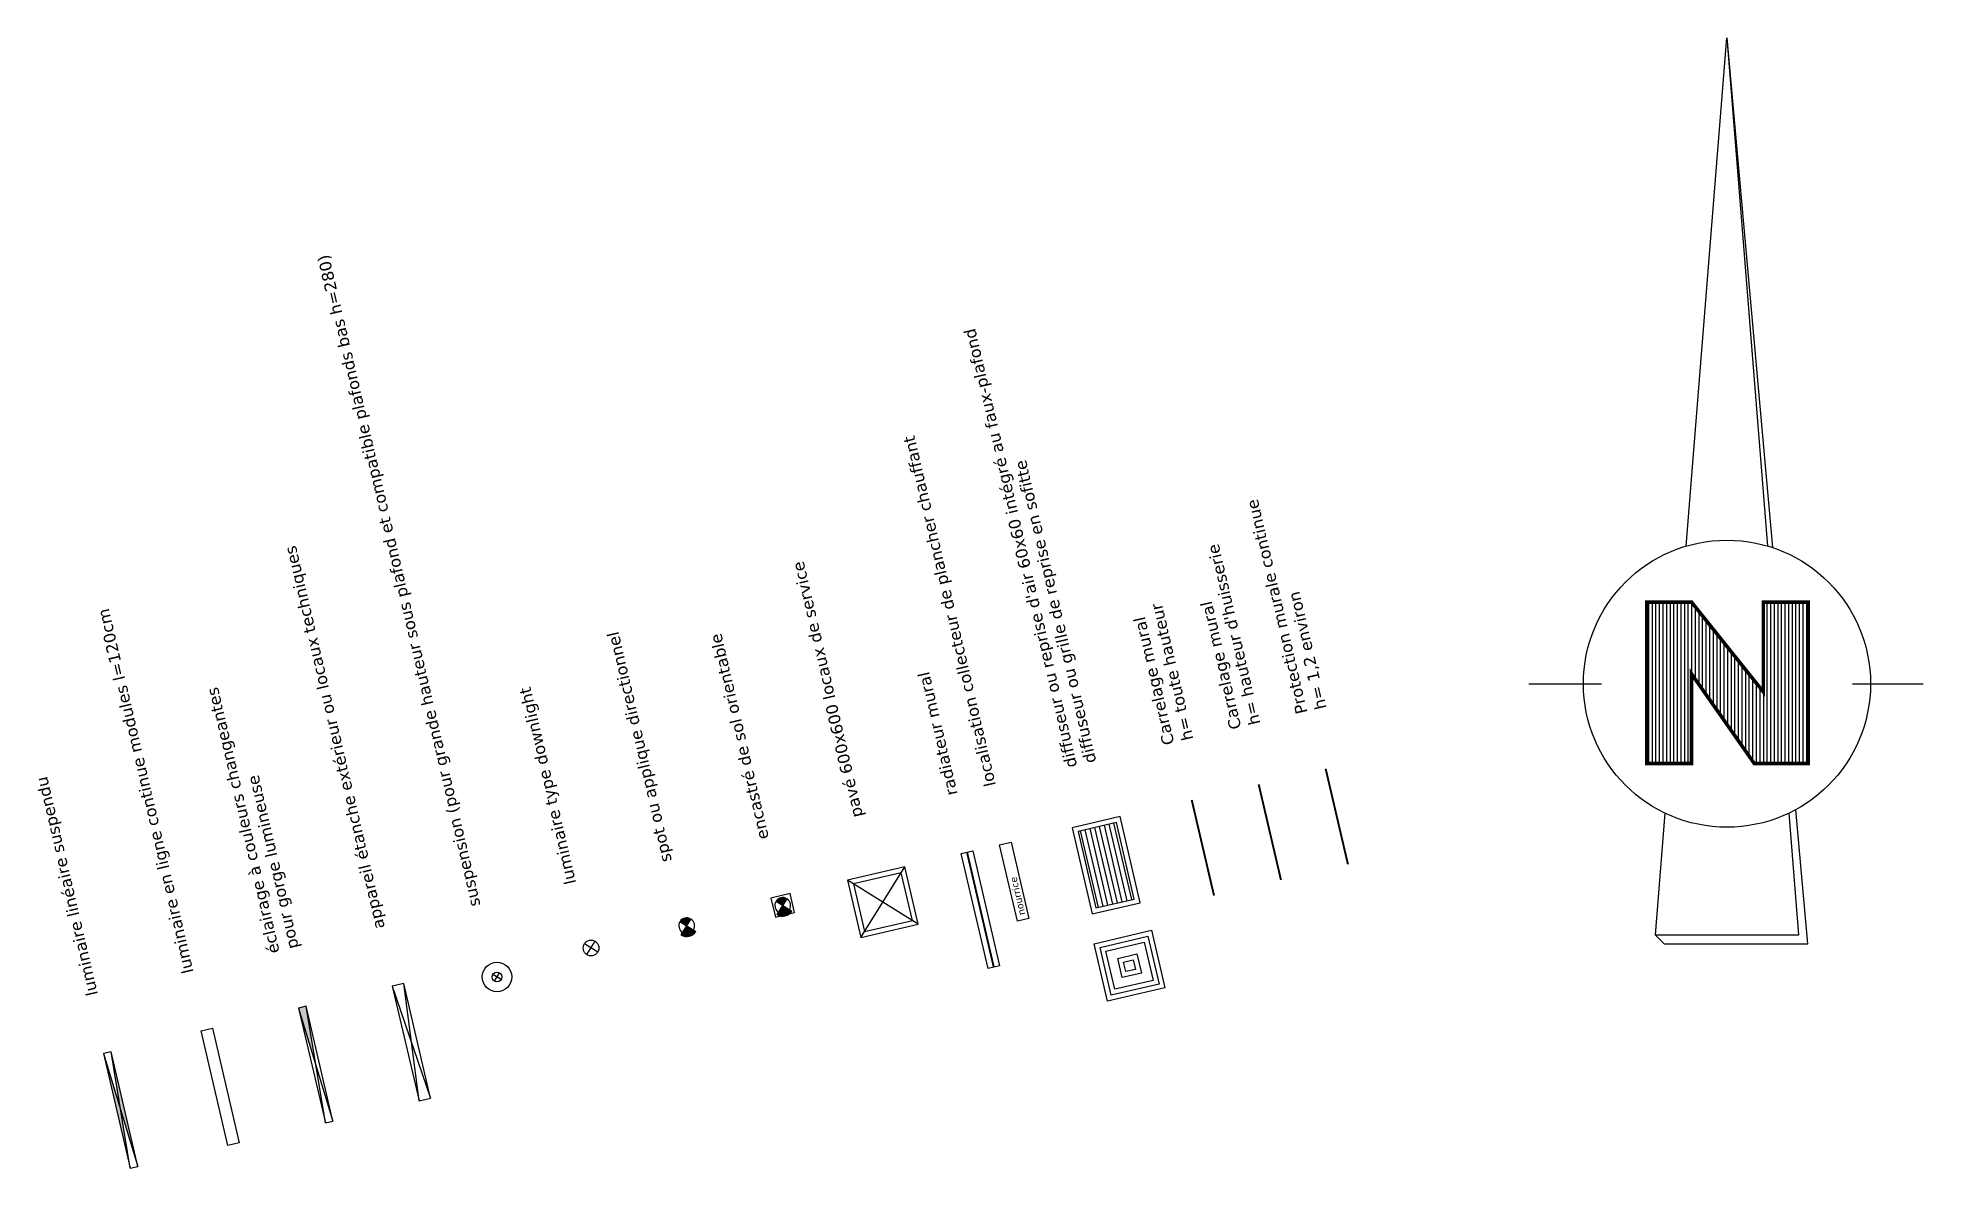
# Model space of a CAD drawing. Header units: metres. Extents: x 595957 to 596489, y 139635 to 139908.
# Drawn here: x 596044.27 to 596063.48, y 139756.71 to 139768.22 of the extents above; entities that cross this region are included whole.
import ezdxf

# ---------------------------------------------------------------- set-up
doc = ezdxf.new("R2010")
doc.units = ezdxf.units.M
doc.header["$MEASUREMENT"] = 0
for name, pattern in [('01', [0.15, 0.1, -0.05]), ('ACAD_ISO12W100', [21, 12, -3, 0, -3, 0, -3]), ('AXES', [2, 1.25, -0.25, 0.25, -0.25])]:
    doc.linetypes.add(name, pattern=pattern)
for name, color, linetype in [('06-SYMB-DIVERS-0.20', 20, 'Continuous'), ('07-CHAUFFAGE-0.13', 210, 'Continuous'), ('07-CTA-0.13', 163, 'Continuous'), ('07-ECLAIRAGE-0.13', 31, 'Continuous'), ('07-REVETEMENTS-INTER-0.10', 10, 'Continuous')]:
    doc.layers.add(name, color=color, linetype=linetype)
doc.styles.add('locaux 20', font='verdana.ttf', dxfattribs={"height": 0.07})

msp = doc.modelspace()

# ---------------------------------------------------------------- texts
at = {"layer": '07-CHAUFFAGE-0.13', "attachment_point": 4, "rotation": 103.1213, "style": 'locaux 20'}
for s, insert, char_height, width in [('radiateur mural\\P\\Plocalisation collecteur de plancher chauffant', (596053.796, 139760.555), 0.12, 3.70005), ('nourrice', (596054.298, 139759.286), 0.07, 0.15887)]:
    msp.add_mtext(s, dxfattribs=dict(at, insert=insert, char_height=char_height, width=width))
at = {"layer": '07-CTA-0.13', "insert": (596054.916, 139760.816), "char_height": 0.12, "width": 4.90444, "attachment_point": 4, "rotation": 103.1213, "style": 'locaux 20'}
msp.add_mtext("diffuseur ou reprise d'air 60x60 intégré au faux-plafond\\Pdiffuseur ou grille de reprise en sofitte ", dxfattribs=at)
at = {"layer": '07-ECLAIRAGE-0.13', "char_height": 0.12, "attachment_point": 4, "rotation": 103.1213, "style": 'locaux 20'}
for s, insert, width in [('suspension (pour grande hauteur sous plafond et compatible plafonds bas h=280)', (596048.742, 139759.377), 7.18163), ('appareil étanche extérieur ou locaux techniques', (596047.768, 139759.15), 4.03615), ('pavé 600x600 locaux de service', (596052.637, 139760.285), 3.70005), ('luminaire en ligne continue modules l=120cm', (596045.82, 139758.696), 4.56476), ('spot ou applique directionnel ', (596050.69, 139759.831), 3.70005), ('encastré de sol orientable', (596051.664, 139760.058), 3.70005), ('éclairage à couleurs changeantes\\Ppour gorge lumineuse', (596046.794, 139758.923), 3.70005), ('luminaire type downlight', (596049.716, 139759.604), 3.70005), ('luminaire linéaire suspendu', (596044.846, 139758.469), 3.70005)]:
    msp.add_mtext(s, dxfattribs=dict(at, insert=insert, width=width))
at = {"layer": '07-REVETEMENTS-INTER-0.10', "linetype": '01', "char_height": 0.12, "width": 3.70005, "attachment_point": 4, "rotation": 103.1213, "style": 'locaux 20'}
for s, insert in [('Protection murale continue\\Ph= 1,2 environ', (596057.254, 139761.361)), ("Carrelage mural\\Ph= hauteur d'huisserie", (596056.572, 139761.202)), ('Carrelage mural\\Ph= toute hauteur', (596055.89, 139761.043))]:
    msp.add_mtext(s, dxfattribs=dict(at, insert=insert))

# ---------------------------------------------------------------- blocks, each defined once
blk = doc.blocks.new('Nord1')
at = {"color": 0, "linetype": 'Continuous'}
for p, q in [((0, 0), (0.1543, -1.731)), ((-0.6728, -2.1941), (-0.4265, -2.1933)), ((0.4265, -2.1933), (0.6665, -2.1941)), ((0.2742, -3.0767), (0.2336, -2.6211)), ((-0.2437, -3.0463), (-0.2132, -3.0767)), ((-0.2132, -3.0767), (0.2742, -3.0767))]:
    blk.add_line(p, q, dxfattribs=at)
for points in [[(-0.138, -1.7258), (0, 0), (0.1381, -1.7259)], [(-0.2665, -1.9164), (-0.2665, -2.4647)], [(-0.2543, -1.9164), (-0.2543, -2.4647)], [(-0.2421, -1.9164), (-0.2421, -2.4647)], [(-0.2299, -1.9164), (-0.2299, -2.4647)], [(-0.2177, -1.9164), (-0.2177, -2.4647)], [(-0.2056, -1.9164), (-0.2056, -2.4647)], [(-0.1934, -1.9164), (-0.1934, -2.4647)], [(-0.1812, -1.9164), (-0.1812, -2.4647)], [(-0.169, -1.9164), (-0.169, -2.4647)], [(-0.1568, -1.9164), (-0.1568, -2.4647)], [(-0.1446, -1.9164), (-0.1446, -2.4647)], [(-0.1325, -1.9164), (-0.1325, -2.4647)], [(-0.1203, -1.9164), (-0.1203, -2.1601)], [(0.1356, -1.9164), (0.1356, -2.4647)], [(0.1478, -1.9164), (0.1478, -2.4647)], [(0.16, -1.9164), (0.16, -2.4647)], [(0.1722, -1.9164), (0.1722, -2.4647)], [(0.1844, -1.9164), (0.1844, -2.4647)], [(0.1965, -1.9164), (0.1965, -2.4647)], [(0.2087, -1.9164), (0.2087, -2.4647)], [(0.2209, -1.9164), (0.2209, -2.4647)], [(0.2331, -1.9164), (0.2331, -2.4647)], [(0.2453, -1.9164), (0.2453, -2.4647)], [(0.2575, -1.9164), (0.2575, -2.4647)], [(0.2697, -1.9164), (0.2697, -2.4647)], [(-0.1081, -1.9316), (-0.1081, -2.1775)], [(-0.0959, -1.9469), (-0.0959, -2.1949)], [(-0.0837, -1.9621), (-0.0837, -2.2123)], [(-0.0715, -1.9773), (-0.0715, -2.2297)], [(-0.0593, -1.9926), (-0.0593, -2.2471)], [(-0.0472, -2.0078), (-0.0472, -2.2637)], [(-0.035, -2.023), (-0.035, -2.282)], [(-0.0228, -2.0383), (-0.0228, -2.3002)], [(-0.0106, -2.0535), (-0.0106, -2.3168)], [(0.0016, -2.0687), (0.0016, -2.3342)], [(0.0138, -2.084), (0.0138, -2.3516)], [(0.026, -2.0992), (0.026, -2.369)], [(-0.1203, -2.1601), (-0.1203, -2.4647)], [(0.0381, -2.1144), (0.0381, -2.3864)], [(0.0503, -2.1296), (0.0503, -2.4038)], [(0.0625, -2.1449), (0.0625, -2.4212)], [(0.0747, -2.1601), (0.0747, -2.4386)], [(0.0869, -2.1753), (0.0869, -2.456)], [(0.0991, -2.1906), (0.0991, -2.4647)], [(0.1112, -2.2058), (0.1112, -2.4647)], [(0.1234, -2.221), (0.1234, -2.4647)], [(-0.2106, -2.6329), (-0.2437, -3.0463), (0.2437, -3.0463), (0.2109, -2.6328)]]:
    blk.add_lwpolyline(points, dxfattribs=at)
at = {"color": 0, "linetype": 'Continuous', "const_width": 0.0122}
blk.add_lwpolyline([(-0.1203, -2.4647), (-0.1203, -2.1601), (0.093, -2.4647), (0.2757, -2.4647), (0.2757, -1.9164), (0.1234, -1.9164), (0.1234, -2.221), (-0.1203, -1.9164), (-0.2726, -1.9164), (-0.2726, -2.4647), (-0.1203, -2.4647)], close=True, dxfattribs=at)
at = {"color": 0, "linetype": 'Continuous'}
blk.add_circle((0, -2.1933), 0.4874, dxfattribs=at)
blk = doc.blocks.new('A$C088F410E')
h = blk.add_hatch(color=256)
h.dxf.hatch_style = 1
h.paths.add_polyline_path([(-0.04, 1.2), (-0.04, 0), (0, 0.6)])
h = blk.add_hatch(color=256)
h.dxf.hatch_style = 1
h.paths.add_polyline_path([(0.04, 1.2), (0, 0.6), (0.04, 0)])
for p, q in [((0.04, 0), (-0.04, 1.2)), ((0.04, 1.2), (-0.04, 0))]:
    blk.add_line(p, q)
blk.add_lwpolyline([(0.04, 0), (0.04, 1.2), (-0.04, 1.2), (-0.04, 0)], close=True)
blk = doc.blocks.new('Eclairage-Pl-60x60')
for p, q in [((-0.3, 0.3), (0.3, -0.3)), ((-0.3, -0.3), (0.3, 0.3))]:
    blk.add_line(p, q)
for points in [[(-0.3, -0.3), (0.3, -0.3), (0.3, 0.3), (-0.3, 0.3)], [(-0.25, -0.25), (0.25, -0.25), (0.25, 0.25), (-0.25, 0.25)]]:
    blk.add_lwpolyline(points, close=True)
blk = doc.blocks.new('Spot-directionnel')
h = blk.add_hatch(color=256)
h.dxf.hatch_style = 1
h.paths.add_polyline_path([(-0.057, 0.057, 0.414214), (-0.057, -0.057), (0, 0)])
h = blk.add_hatch(color=256)
h.dxf.hatch_style = 1
h.paths.add_polyline_path([(0.078, 0.078), (0, 0), (0.078, -0.078, 0.414214)])
for p, q in [((-0.057, -0.057), (0.078, 0.078)), ((-0.057, 0.057), (0.078, -0.078))]:
    blk.add_line(p, q)
for radius, start, end in [(0.08, 45, 315), (0.11, 315, 45)]:
    blk.add_arc((0, 0), radius, start, end)
blk = doc.blocks.new('LuminaireSuspendu')
for p, q in [((-0.035, 0.035), (0.035, -0.035)), ((-0.035, -0.035), (0.035, 0.035))]:
    blk.add_line(p, q)
for radius in [0.15, 0.05]:
    blk.add_circle((0, 0), radius)
blk = doc.blocks.new('diffuseur40x80')
at = {"layer": '07-CTA-0.13'}
h = blk.add_hatch(dxfattribs=at)
h.set_pattern_fill('_USER', color=256, scale=0.05, pattern_type=0)
h.set_pattern_definition([(0, (0, 0), (0, 0.05), [])])
h.paths.add_polyline_path([(-0.05, 0.05), (-0.05, 0.45), (-0.85, 0.45), (-0.85, 0.05)])
for points in [[(0, 0), (0, 0.5), (-0.9, 0.5), (-0.9, 0)], [(-0.05, 0.05), (-0.05, 0.45), (-0.85, 0.45), (-0.85, 0.05)]]:
    blk.add_lwpolyline(points, close=True, dxfattribs=at)
blk = doc.blocks.new('diffuseur60x60')
at = {"layer": '07-CTA-0.13'}
for points in [[(0, 0), (0, -0.6), (-0.6, -0.6), (-0.6, 0)], [(-0.05, -0.05), (-0.05, -0.55), (-0.55, -0.55), (-0.55, -0.05)], [(-0.1, -0.1), (-0.1, -0.5), (-0.5, -0.5), (-0.5, -0.1)], [(-0.2, -0.2), (-0.2, -0.4), (-0.4, -0.4), (-0.4, -0.2)], [(-0.25, -0.25), (-0.25, -0.35), (-0.35, -0.35), (-0.35, -0.25)]]:
    blk.add_lwpolyline(points, close=True, dxfattribs=at)

# ---------------------------------------------------------------- hatches: boundary and pattern name
at = {"layer": '07-ECLAIRAGE-0.13'}
h = msp.add_hatch(color=256, dxfattribs=at)
h.dxf.hatch_style = 1
h.paths.add_polyline_path([(596046.93, 139758.339), (596047.105, 139757.763), (596047.008, 139758.357)])

# ---------------------------------------------------------------- linework, layer by layer
at = {"layer": '07-CHAUFFAGE-0.13'}
for points in [[(596053.952, 139758.743), (596053.679, 139759.912), (596053.796, 139759.939), (596054.069, 139758.77)], [(596054.251, 139759.224), (596054.069, 139760.003), (596054.186, 139760.03), (596054.367, 139759.251)]]:
    msp.add_lwpolyline(points, close=True, dxfattribs=at)
at = {"layer": '07-CHAUFFAGE-0.13', "linetype": '01', "const_width": 0.02}
msp.add_lwpolyline([(596054.01, 139758.757), (596053.738, 139759.926)], dxfattribs=at)
at = {"layer": '07-ECLAIRAGE-0.13'}
for p, q in [((596049.977, 139758.908), (596049.841, 139758.994)), ((596049.866, 139758.883), (596049.952, 139759.019)), ((596047.885, 139758.561), (596048.274, 139757.42)), ((596048.157, 139757.393), (596048.002, 139758.588)), ((596046.93, 139758.339), (596047.281, 139757.188)), ((596047.203, 139757.17), (596047.008, 139758.357))]:
    msp.add_line(p, q, dxfattribs=at)
for points in [[(596051.982, 139759.311), (596051.936, 139759.506), (596051.741, 139759.46), (596051.787, 139759.265)], [(596047.885, 139758.561), (596048.157, 139757.393), (596048.274, 139757.42), (596048.002, 139758.588)], [(596046.93, 139758.339), (596047.203, 139757.17), (596047.281, 139757.188), (596047.008, 139758.357)], [(596046.209, 139756.938), (596045.937, 139758.107), (596046.054, 139758.134), (596046.326, 139756.966)]]:
    msp.add_lwpolyline(points, close=True, dxfattribs=at)
msp.add_circle((596049.909, 139758.951), 0.08, dxfattribs=at)
at = {"layer": '07-REVETEMENTS-INTER-0.10', "color": 80, "linetype": 'ACAD_ISO12W100', "ltscale": 0.01, "true_color": 0x3fff00, "const_width": 0.02}
msp.add_lwpolyline([(596057.39, 139760.777), (596057.617, 139759.803)], dxfattribs=at)
at = {"layer": '07-REVETEMENTS-INTER-0.10', "linetype": 'AXES', "ltscale": 0.2, "const_width": 0.02}
msp.add_lwpolyline([(596056.708, 139760.618), (596056.935, 139759.644)], dxfattribs=at)
at = {"layer": '07-REVETEMENTS-INTER-0.10', "linetype": '01', "const_width": 0.02}
msp.add_lwpolyline([(596056.026, 139760.459), (596056.253, 139759.485)], dxfattribs=at)

# ---------------------------------------------------------------- block references
at = {"layer": '06-SYMB-DIVERS-0.20', "xscale": 3, "yscale": 3, "zscale": 3}
msp.add_blockref('Nord1', (596061.477, 139768.223), dxfattribs=at)
at = {"layer": '07-CTA-0.13'}
for name, p, rotation in [('diffuseur40x80', (596055.296, 139760.289), 103.1212703830424), ('diffuseur60x60', (596055.617, 139759.131), 13.12127037942163)]:
    msp.add_blockref(name, p, dxfattribs=dict(at, rotation=rotation))
at = {"layer": '07-ECLAIRAGE-0.13'}
for name, p, rotation in [('Eclairage-Pl-60x60', (596052.881, 139759.418), 103.1212703830424), ('Spot-directionnel', (596051.861, 139759.385), 282.6747895141542), ('Spot-directionnel', (596050.883, 139759.178), 283.1212703906428), ('LuminaireSuspendu', (596048.951, 139758.656), 103.1212703830424), ('A$C088F410E', (596044.983, 139757.885), 193.1212703830751)]:
    msp.add_blockref(name, p, dxfattribs=dict(at, rotation=rotation))

msp.set_redraw_order([(e.dxf.handle, doc.entitydb.next_handle()) for e in msp.query("TEXT MTEXT ATTDEF DIMENSION ARC_DIMENSION")])  # texts and dimensions are drawn at this point

doc.saveas('drawing.dxf')
